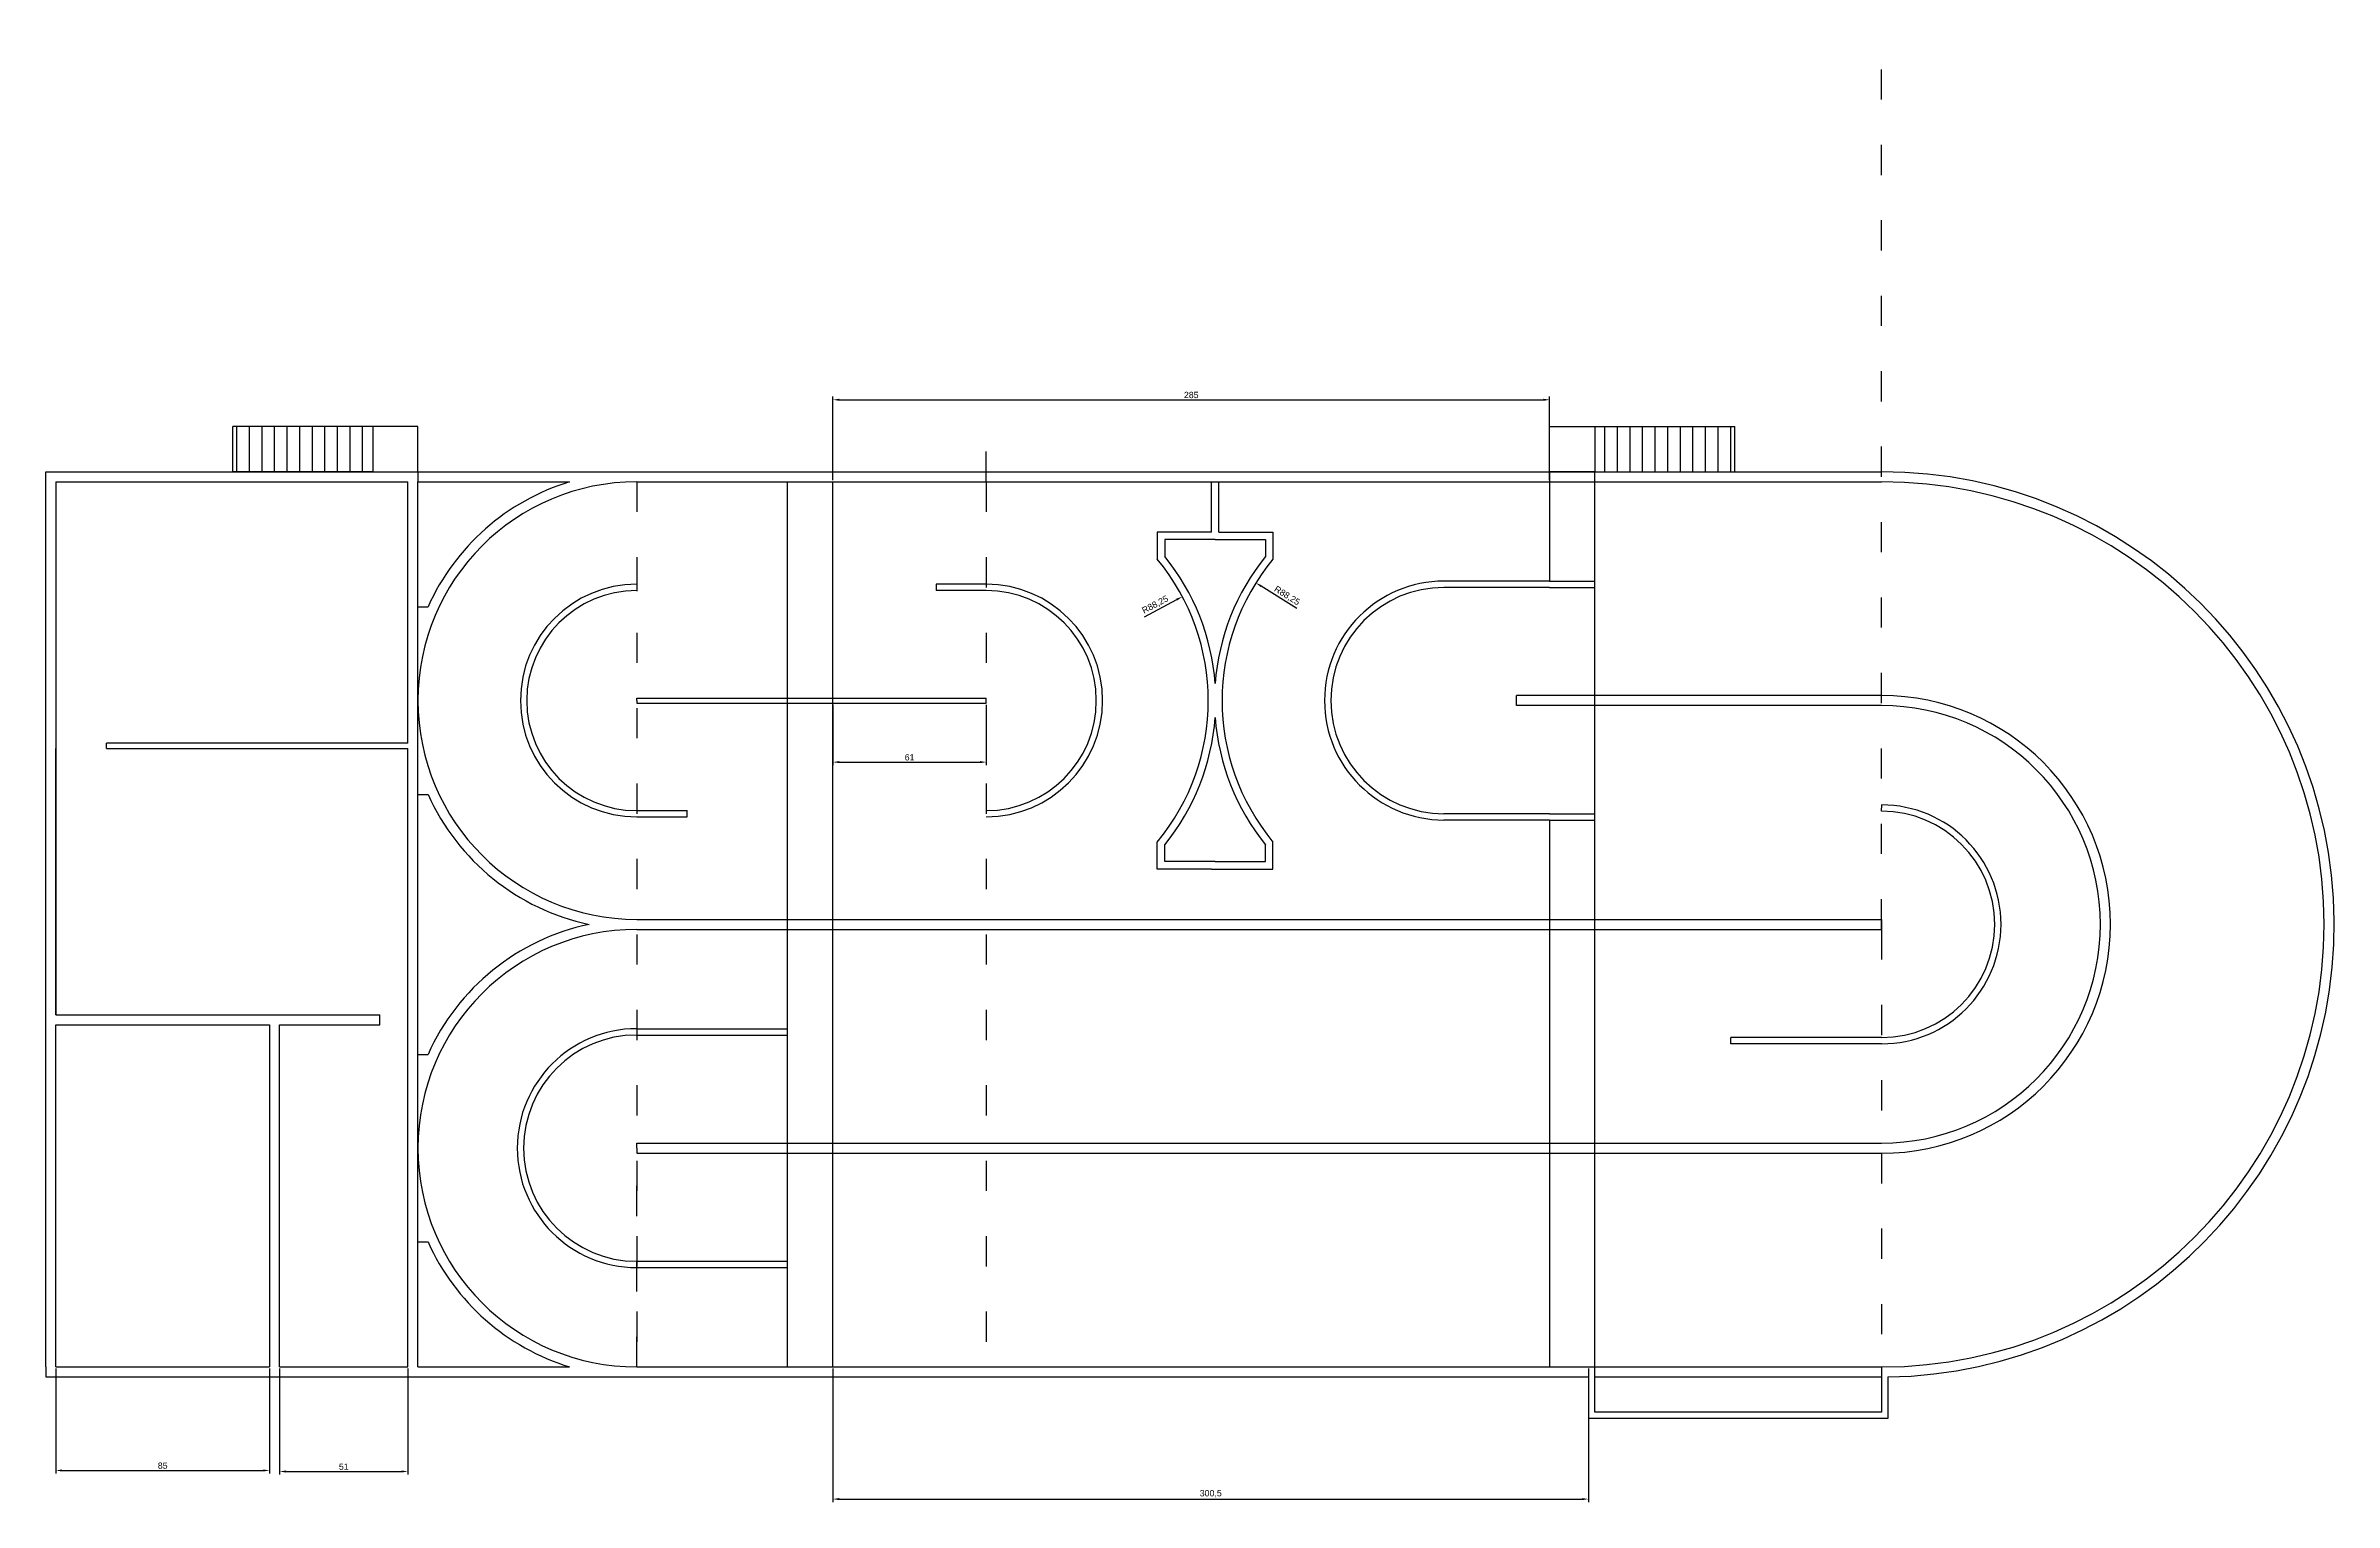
# Model space of a CAD drawing. Header units: centimetres. Extents: x 1350 to 3004, y 646 to 1855.
# Drawn here: x 1350 to 2260, y 646 to 1225 of the extents above; entities that cross this region are included whole.
import ezdxf

# ---------------------------------------------------------------- set-up
doc = ezdxf.new("R2010")
doc.units = ezdxf.units.CM
doc.header["$PDMODE"] = 3
doc.linetypes.add('ACAD_ISO03W100', pattern=[30, 12, -18])
doc.layers.add('图', color=7, linetype='Continuous')
doc.layers.add('辅助线1', color=180, linetype='ACAD_ISO03W100')
doc.styles.get("Standard").update_dxf_attribs({"font": 'arial.ttf'})
doc.dimstyles.new('ISO-25', dxfattribs={"dimtxt": 2.5, "dimasz": 2.5, "dimexe": 1.25, "dimexo": 0.625, "dimtad": 1, "dimtxsty": 'Standard', "dimcen": 2.5, "dimadec": 0, "dimazin": 0, "dimtfac": 1, "dimtmove": 0, "dimatfit": 3, "dimfxl": 1, "dimarcsym": 0})

msp = doc.modelspace()

# ---------------------------------------------------------------- blocks, each defined once
blk = doc.blocks.new('*D2')
at = {"color": 0, "lineweight": -2, "transparency": 16777216}
for p, q in [((1354, 699.38), (1354, 657.56)), ((1439, 699.38), (1439, 657.56)), ((1356.5, 658.81), (1436.5, 658.81))]:
    blk.add_line(p, q, dxfattribs=at)
at = {"color": 0, "transparency": 16777216}
for points in [[(1356.5, 659.23), (1356.5, 658.4), (1354, 658.81)], [(1436.5, 659.23), (1436.5, 658.4), (1439, 658.81)]]:
    blk.add_solid(points, dxfattribs=at)
at = {"layer": 'Defpoints', "color": 0, "transparency": 16777216}
for p in [(1354, 700), (1439, 700), (1439, 658.81)]:
    blk.add_point(p, dxfattribs=at)
at = {"color": 0, "transparency": 16777216, "insert": (1396.5, 660.71), "char_height": 2.5, "attachment_point": 5}
blk.add_mtext('85', dxfattribs=at)
blk = doc.blocks.new('*D3')
at = {"color": 0, "lineweight": -2, "transparency": 16777216}
for p, q in [((1443, 699.38), (1443, 657.16)), ((1494, 699.38), (1494, 657.16)), ((1445.5, 658.41), (1491.5, 658.41))]:
    blk.add_line(p, q, dxfattribs=at)
at = {"color": 0, "transparency": 16777216}
for points in [[(1445.5, 658.83), (1445.5, 658), (1443, 658.41)], [(1491.5, 658.83), (1491.5, 658), (1494, 658.41)]]:
    blk.add_solid(points, dxfattribs=at)
at = {"layer": 'Defpoints', "color": 0, "transparency": 16777216}
for p in [(1443, 700), (1494, 700), (1494, 658.41)]:
    blk.add_point(p, dxfattribs=at)
at = {"color": 0, "transparency": 16777216, "insert": (1468.5, 660.31), "char_height": 2.5, "attachment_point": 5}
blk.add_mtext('51', dxfattribs=at)
blk = doc.blocks.new('*D7')
at = {"layer": 'Defpoints', "color": 0, "transparency": 16777216}
for p in [(1663, 700), (1963.5, 700), (1963.5, 647.43)]:
    blk.add_point(p, dxfattribs=at)
at = {"layer": '图', "color": 0, "lineweight": -2, "transparency": 16777216}
for p, q in [((1663, 699.38), (1663, 646.18)), ((1963.5, 699.38), (1963.5, 646.18)), ((1665.5, 647.43), (1961, 647.43))]:
    blk.add_line(p, q, dxfattribs=at)
at = {"layer": '图', "color": 0, "transparency": 16777216}
for points in [[(1665.5, 647.85), (1665.5, 647.02), (1663, 647.43)], [(1961, 647.85), (1961, 647.02), (1963.5, 647.43)]]:
    blk.add_solid(points, dxfattribs=at)
at = {"layer": '图', "color": 0, "transparency": 16777216, "insert": (1813.25, 649.56), "char_height": 2.5, "attachment_point": 5}
blk.add_mtext('300,5', dxfattribs=at)
blk = doc.blocks.new('*D9')
at = {"layer": 'Defpoints', "color": 0, "transparency": 16777216}
for p in [(1948, 1084.62), (1663, 1052), (1948, 1052)]:
    blk.add_point(p, dxfattribs=at)
at = {"layer": '图', "color": 0, "lineweight": -2, "transparency": 16777216}
for p, q in [((1663, 1052.62), (1663, 1085.87)), ((1665.5, 1084.62), (1945.5, 1084.62)), ((1948, 1052.62), (1948, 1085.87))]:
    blk.add_line(p, q, dxfattribs=at)
at = {"layer": '图', "color": 0, "transparency": 16777216}
for points in [[(1665.5, 1085.04), (1665.5, 1084.21), (1663, 1084.62)], [(1945.5, 1085.04), (1945.5, 1084.21), (1948, 1084.62)]]:
    blk.add_solid(points, dxfattribs=at)
at = {"layer": '图', "color": 0, "transparency": 16777216, "insert": (1805.5, 1086.52), "char_height": 2.5, "attachment_point": 5}
blk.add_mtext('285', dxfattribs=at)
blk = doc.blocks.new('*D11')
at = {"layer": 'Defpoints', "color": 0, "transparency": 16777216}
for p in [(1663, 964), (1724, 964), (1724, 940.52)]:
    blk.add_point(p, dxfattribs=at)
at = {"layer": '图', "color": 0, "lineweight": -2, "transparency": 16777216}
for p, q in [((1663, 963.37), (1663, 939.27)), ((1724, 963.37), (1724, 939.27)), ((1665.5, 940.52), (1721.5, 940.52))]:
    blk.add_line(p, q, dxfattribs=at)
at = {"layer": '图', "color": 0, "transparency": 16777216}
for points in [[(1665.5, 940.94), (1665.5, 940.11), (1663, 940.52)], [(1721.5, 940.94), (1721.5, 940.11), (1724, 940.52)]]:
    blk.add_solid(points, dxfattribs=at)
at = {"layer": '图', "color": 0, "transparency": 16777216, "insert": (1693.5, 942.42), "char_height": 2.5, "attachment_point": 5}
blk.add_mtext('61', dxfattribs=at)
blk = doc.blocks.new('*D12')
at = {"layer": 'Defpoints', "color": 0, "transparency": 16777216}
for p in [(1831.19, 1011.82), (1906, 965)]:
    blk.add_point(p, dxfattribs=at)
at = {"layer": '图', "color": 0, "lineweight": -2, "transparency": 16777216}
blk.add_line((1847.54, 1001.59), (1833.31, 1010.49), dxfattribs=at)
at = {"layer": '图', "color": 0, "transparency": 16777216}
blk.add_solid([(1833.53, 1010.85), (1833.09, 1010.14), (1831.19, 1011.82)], dxfattribs=at)
at = {"layer": '图', "color": 0, "transparency": 16777216, "insert": (1843.54, 1006.61), "char_height": 2.5, "attachment_point": 5, "rotation": 327.95744}
blk.add_mtext('R88,25', dxfattribs=at)
blk = doc.blocks.new('*D13')
at = {"layer": 'Defpoints', "color": 0, "transparency": 16777216}
for p in [(1801.96, 1006.35), (1724, 965)]:
    blk.add_point(p, dxfattribs=at)
at = {"layer": '图', "color": 0, "lineweight": -2, "transparency": 16777216}
blk.add_line((1786.86, 998.34), (1799.76, 1005.18), dxfattribs=at)
at = {"layer": '图', "color": 0, "transparency": 16777216}
blk.add_solid([(1799.56, 1005.54), (1799.95, 1004.81), (1801.96, 1006.35)], dxfattribs=at)
at = {"layer": '图', "color": 0, "transparency": 16777216, "insert": (1791.21, 1003.05), "char_height": 2.5, "attachment_point": 5, "rotation": 27.93923}
blk.add_mtext('R88,25', dxfattribs=at)

# ---------------------------------------------------------------- dimensions: what is measured, and where the dimension line sits
for base, p1, p2, picture, middle in [((1439, 658.813), (1354, 700), (1439, 700), '*D2', (1396.5, 660.714)), ((1494, 658.413), (1443, 700), (1494, 700), '*D3', (1468.5, 660.314))]:
    dim = msp.add_linear_dim(base=base, p1=p1, p2=p2, dimstyle='ISO-25')
    dim.commit()
    dim.dimension.update_dxf_attribs({"geometry": picture, "text_midpoint": middle})
at = {"layer": '图'}
for base, p1, p2, picture, middle in [((1948, 1084.623), (1663, 1052), (1948, 1052), '*D9', (1805.5, 1086.525)), ((1724, 940.522), (1663, 964), (1724, 964), '*D11', (1693.5, 942.423)), ((1963.5, 647.432), (1663, 700), (1963.5, 700), '*D7', (1813.25, 649.559))]:
    dim = msp.add_linear_dim(base=base, p1=p1, p2=p2, dimstyle='ISO-25', dxfattribs=at)
    dim.commit()
    dim.dimension.update_dxf_attribs({"geometry": picture, "text_midpoint": middle})
for center, mpoint, picture, middle in [((1906, 965), (1831.195, 1011.821), '*D12', (1842.408, 1004.802)), ((1724, 965), (1801.964, 1006.348), '*D13', (1792.203, 1001.171))]:
    dim = msp.add_radius_dim(center=center, mpoint=mpoint, dimstyle='ISO-25', dxfattribs=at)
    dim.commit()
    dim.dimension.update_dxf_attribs({"geometry": picture, "text_midpoint": middle, "dimtype": 164})

# ---------------------------------------------------------------- linework, layer by layer
for p, q in [((1350, 700), (1350, 1056)), ((1350, 1056), (1758.868, 1056)), ((1354, 1052), (1354, 840)), ((1354, 1052), (1450.403, 1052)), ((1450.403, 1052), (1494, 1052)), ((1494, 948), (1494, 1052)), ((1498, 700), (1498, 1052)), ((1498, 1052), (1558.317, 1052)), ((1585, 1052), (1742.328, 1052)), ((1494, 948), (1374.09, 948)), ((1374.09, 946), (1374.09, 948)), ((1354, 840), (1354, 946)), ((1374.09, 946), (1494, 946)), ((1494, 700), (1494, 946)), ((1354, 840), (1443, 840)), ((1443, 840), (1482.573, 840)), ((1482.573, 840), (1482.804, 840)), ((1482.804, 836), (1482.804, 840)), ((1354, 700), (1354, 836)), ((1354, 836), (1439, 836)), ((1439, 836), (1439, 700)), ((1443, 700), (1443, 836)), ((1443, 836), (1482.804, 836)), ((1350, 700), (1350, 696)), ((1350, 696), (1963.5, 696)), ((1354, 700), (1439, 700)), ((1443, 700), (1494, 700)), ((1498, 700), (1558.317, 700)), ((1585, 700), (1645, 700)), ((1645, 700), (1663, 700)), ((1663, 700), (1963.5, 700)), ((1963.5, 700), (2077.5, 700)), ((1966, 696), (2073.5, 696))]:
    msp.add_line(p, q)
at = {"layer": '图'}
for p, q in [((1480, 1074), (1424.344, 1074)), ((1424.344, 1056), (1424.344, 1074)), ((1426, 1056), (1426, 1074)), ((1431, 1056), (1431, 1074)), ((1436, 1056), (1436, 1074)), ((1441, 1056), (1441, 1074)), ((1446, 1056), (1446, 1074)), ((1451, 1056), (1451, 1074)), ((1456, 1056), (1456, 1074)), ((1461, 1056), (1461, 1074)), ((1466, 1056), (1466, 1074)), ((1471, 1056), (1471, 1074)), ((1476, 1056), (1476, 1074)), ((1498, 1074), (1480, 1074)), ((1480, 1074), (1480, 1056)), ((1498, 1056), (1498, 1074)), ((1948, 1056), (1948, 1074)), ((1948, 1074), (1966, 1074)), ((1966, 1074), (1966, 1056)), ((1966, 1074), (2021.656, 1074)), ((1970, 1056), (1970, 1074)), ((1975, 1056), (1975, 1074)), ((1980, 1056), (1980, 1074)), ((1985, 1056), (1985, 1074)), ((1990, 1056), (1990, 1074)), ((1995, 1056), (1995, 1074)), ((2000, 1056), (2000, 1074)), ((2005, 1056), (2005, 1074)), ((2010, 1056), (2010, 1074)), ((2015, 1056), (2015, 1074)), ((2020, 1056), (2020, 1074)), ((2021.656, 1056), (2021.656, 1074)), ((1480, 1056), (1424.344, 1056)), ((1480, 1056), (1498, 1056)), ((1498, 1056), (1498, 1052)), ((1758.868, 1056), (2080, 1056)), ((1966, 1056), (1948, 1056)), ((1948, 1056), (1948, 1012.5)), ((1966, 1052), (1966, 1056)), ((1966, 1056), (2021.656, 1056)), ((1645, 700), (1645, 1052)), ((1663, 700), (1663, 1052)), ((1663, 1052), (1948, 1052)), ((1663, 1052), (1948, 1052)), ((1742.328, 1052), (2080, 1052)), ((1813.5, 1032), (1813.5, 1052)), ((1816.5, 1032), (1816.5, 1052)), ((1948, 1052), (1948, 1012.5)), ((1966, 700), (1966, 1052)), ((1795, 1032), (1792, 1032)), ((1792, 1032), (1792, 1021.25)), ((1813.5, 1032), (1795, 1032)), ((1813.5, 1029), (1795, 1029)), ((1795, 1029), (1795, 1022.32)), ((1815, 1029), (1813.5, 1029)), ((1815, 1029), (1835, 1029)), ((1815, 1029), (1816.5, 1029)), ((1816.5, 1032), (1835, 1032)), ((1835, 1032), (1838, 1032)), ((1835, 1029), (1835, 1022.32)), ((1838, 1032), (1838, 1021.25)), ((1585, 1011.25), (1585, 1008.5)), ((1724, 1011.25), (1704, 1011.25)), ((1704, 1011.25), (1704, 1008.75)), ((1948, 1012.5), (1906, 1012.5)), ((1948, 1012.5), (1966, 1012.5)), ((1498, 1002.31), (1502, 1002.31)), ((1724, 1008.75), (1704, 1008.75)), ((1948, 1010), (1906, 1010)), ((1948, 1010), (1966, 1010)), ((1585, 965), (1585, 966)), ((1585, 966), (1724, 966)), ((1585, 965), (1585, 964)), ((1724, 964), (1724, 966)), ((1934.804, 963), (1934.804, 967)), ((1935.529, 967), (1934.804, 967)), ((2080, 967), (1935.529, 967)), ((1585, 964), (1724, 964)), ((2080, 963), (1934.804, 963)), ((1498, 927.69), (1502, 927.69)), ((1585, 921.25), (1605, 921.25)), ((1605, 918.75), (1605, 921.25)), ((1948, 920), (1906, 920)), ((1948, 920), (1966, 920)), ((2080, 923.5), (2079.781, 920.999)), ((1585, 918.75), (1605, 918.75)), ((1948, 917.5), (1906, 917.5)), ((1948, 917.5), (1948, 700)), ((1948, 917.5), (1966, 917.5)), ((1792, 898), (1792, 908.75)), ((1795, 901), (1795, 907.68)), ((1813.5, 901), (1795, 901)), ((1815, 901), (1813.5, 901)), ((1815, 901), (1835, 901)), ((1815, 901), (1816.5, 901)), ((1835, 901), (1835, 907.68)), ((1838, 898), (1838, 908.75)), ((1795, 898), (1792, 898)), ((1813.5, 898), (1795, 898)), ((1813.5, 898), (1816.5, 898)), ((1816.5, 898), (1835, 898)), ((1835, 898), (1838, 898)), ((1585, 878), (2080, 878)), ((1585, 874), (2080, 874)), ((2080, 878), (2080, 874)), ((2080, 878), (2080, 874)), ((1585, 834.5), (1645, 834.5)), ((1585, 832), (1645, 832)), ((2080, 831), (2020, 831)), ((2020, 828.5), (2020, 831)), ((2080, 828.5), (2020, 828.5)), ((1498, 824.31), (1502, 824.31)), ((1585, 787), (1585, 789)), ((1585, 789), (2080, 789)), ((1585, 787), (1585, 785)), ((1585, 785), (2080, 785)), ((1498, 749.69), (1502, 749.69)), ((1585, 742), (1645, 742)), ((1585, 739.5), (1645, 739.5)), ((1963.5, 696), (1963.5, 679.5)), ((1966, 682), (1966, 700)), ((2073.5, 696), (2080, 696)), ((2077.5, 700), (2080, 700)), ((2080, 700), (2080, 682)), ((2082.5, 696.017), (2082.5, 682)), ((2082.5, 679.5), (1963.5, 679.5)), ((2080, 682), (1966, 682)), ((2082.5, 682), (2082.5, 679.5))]:
    msp.add_line(p, q, dxfattribs=at)
for centre, radius, start, end in [((2080, 876), 180, 270.7958, 90), ((1585, 965), 87, 90, 270), ((1585, 965), 91, 107.051034, 155.795499), ((2080, 876), 176, 270, 90), ((1724, 965), 88.25, 320.402247, 39.597753), ((1724, 965), 91.25, 4.242193, 38.914683), ((1906, 965), 91.25, 141.085317, 175.757807), ((1906, 965), 88.25, 140.402247, 219.597753), ((1585, 965), 46.25, 90, 270), ((1724, 965), 46.25, 270, 90), ((1906, 965), 47.5, 90, 270), ((1585, 965), 43.75, 90, 270), ((1724, 965), 43.75, 270, 90), ((1906, 965), 45, 90, 270), ((2080, 876), 91, 270, 90), ((1724, 965), 91.25, 321.085317, 355.757807), ((1906, 965), 91.25, 184.242193, 218.914683), ((2080, 876), 87, 270, 90), ((1585, 965), 91, 204.204501, 257.96543), ((2080, 876), 47.5, 270, 90), ((2080, 876), 45, 270, 90), ((1585, 787), 87, 90, 270), ((1585, 787), 91, 102.03457, 155.795499), ((1585, 787), 47.5, 90, 270), ((1585, 787), 45, 90, 270), ((1585, 787), 91, 204.204501, 252.948966)]:
    msp.add_arc(centre, radius, start, end, dxfattribs=at)
at = {"layer": '辅助线1'}
for p, q in [((2080, 874), (2080, 1225.417)), ((1724, 1052), (1724, 1077.741)), ((1585, 1052), (1585, 700)), ((1724, 1052), (1724, 700)), ((2080, 874), (2080, 789)), ((1585, 700), (1585, 787)), ((1585, 700), (1585, 787)), ((2080, 785), (2080, 682))]:
    msp.add_line(p, q, dxfattribs=at)

msp.set_redraw_order([(e.dxf.handle, doc.entitydb.next_handle()) for e in msp.query("TEXT MTEXT ATTDEF DIMENSION ARC_DIMENSION")])  # texts and dimensions are drawn at this point

doc.saveas('drawing.dxf')
